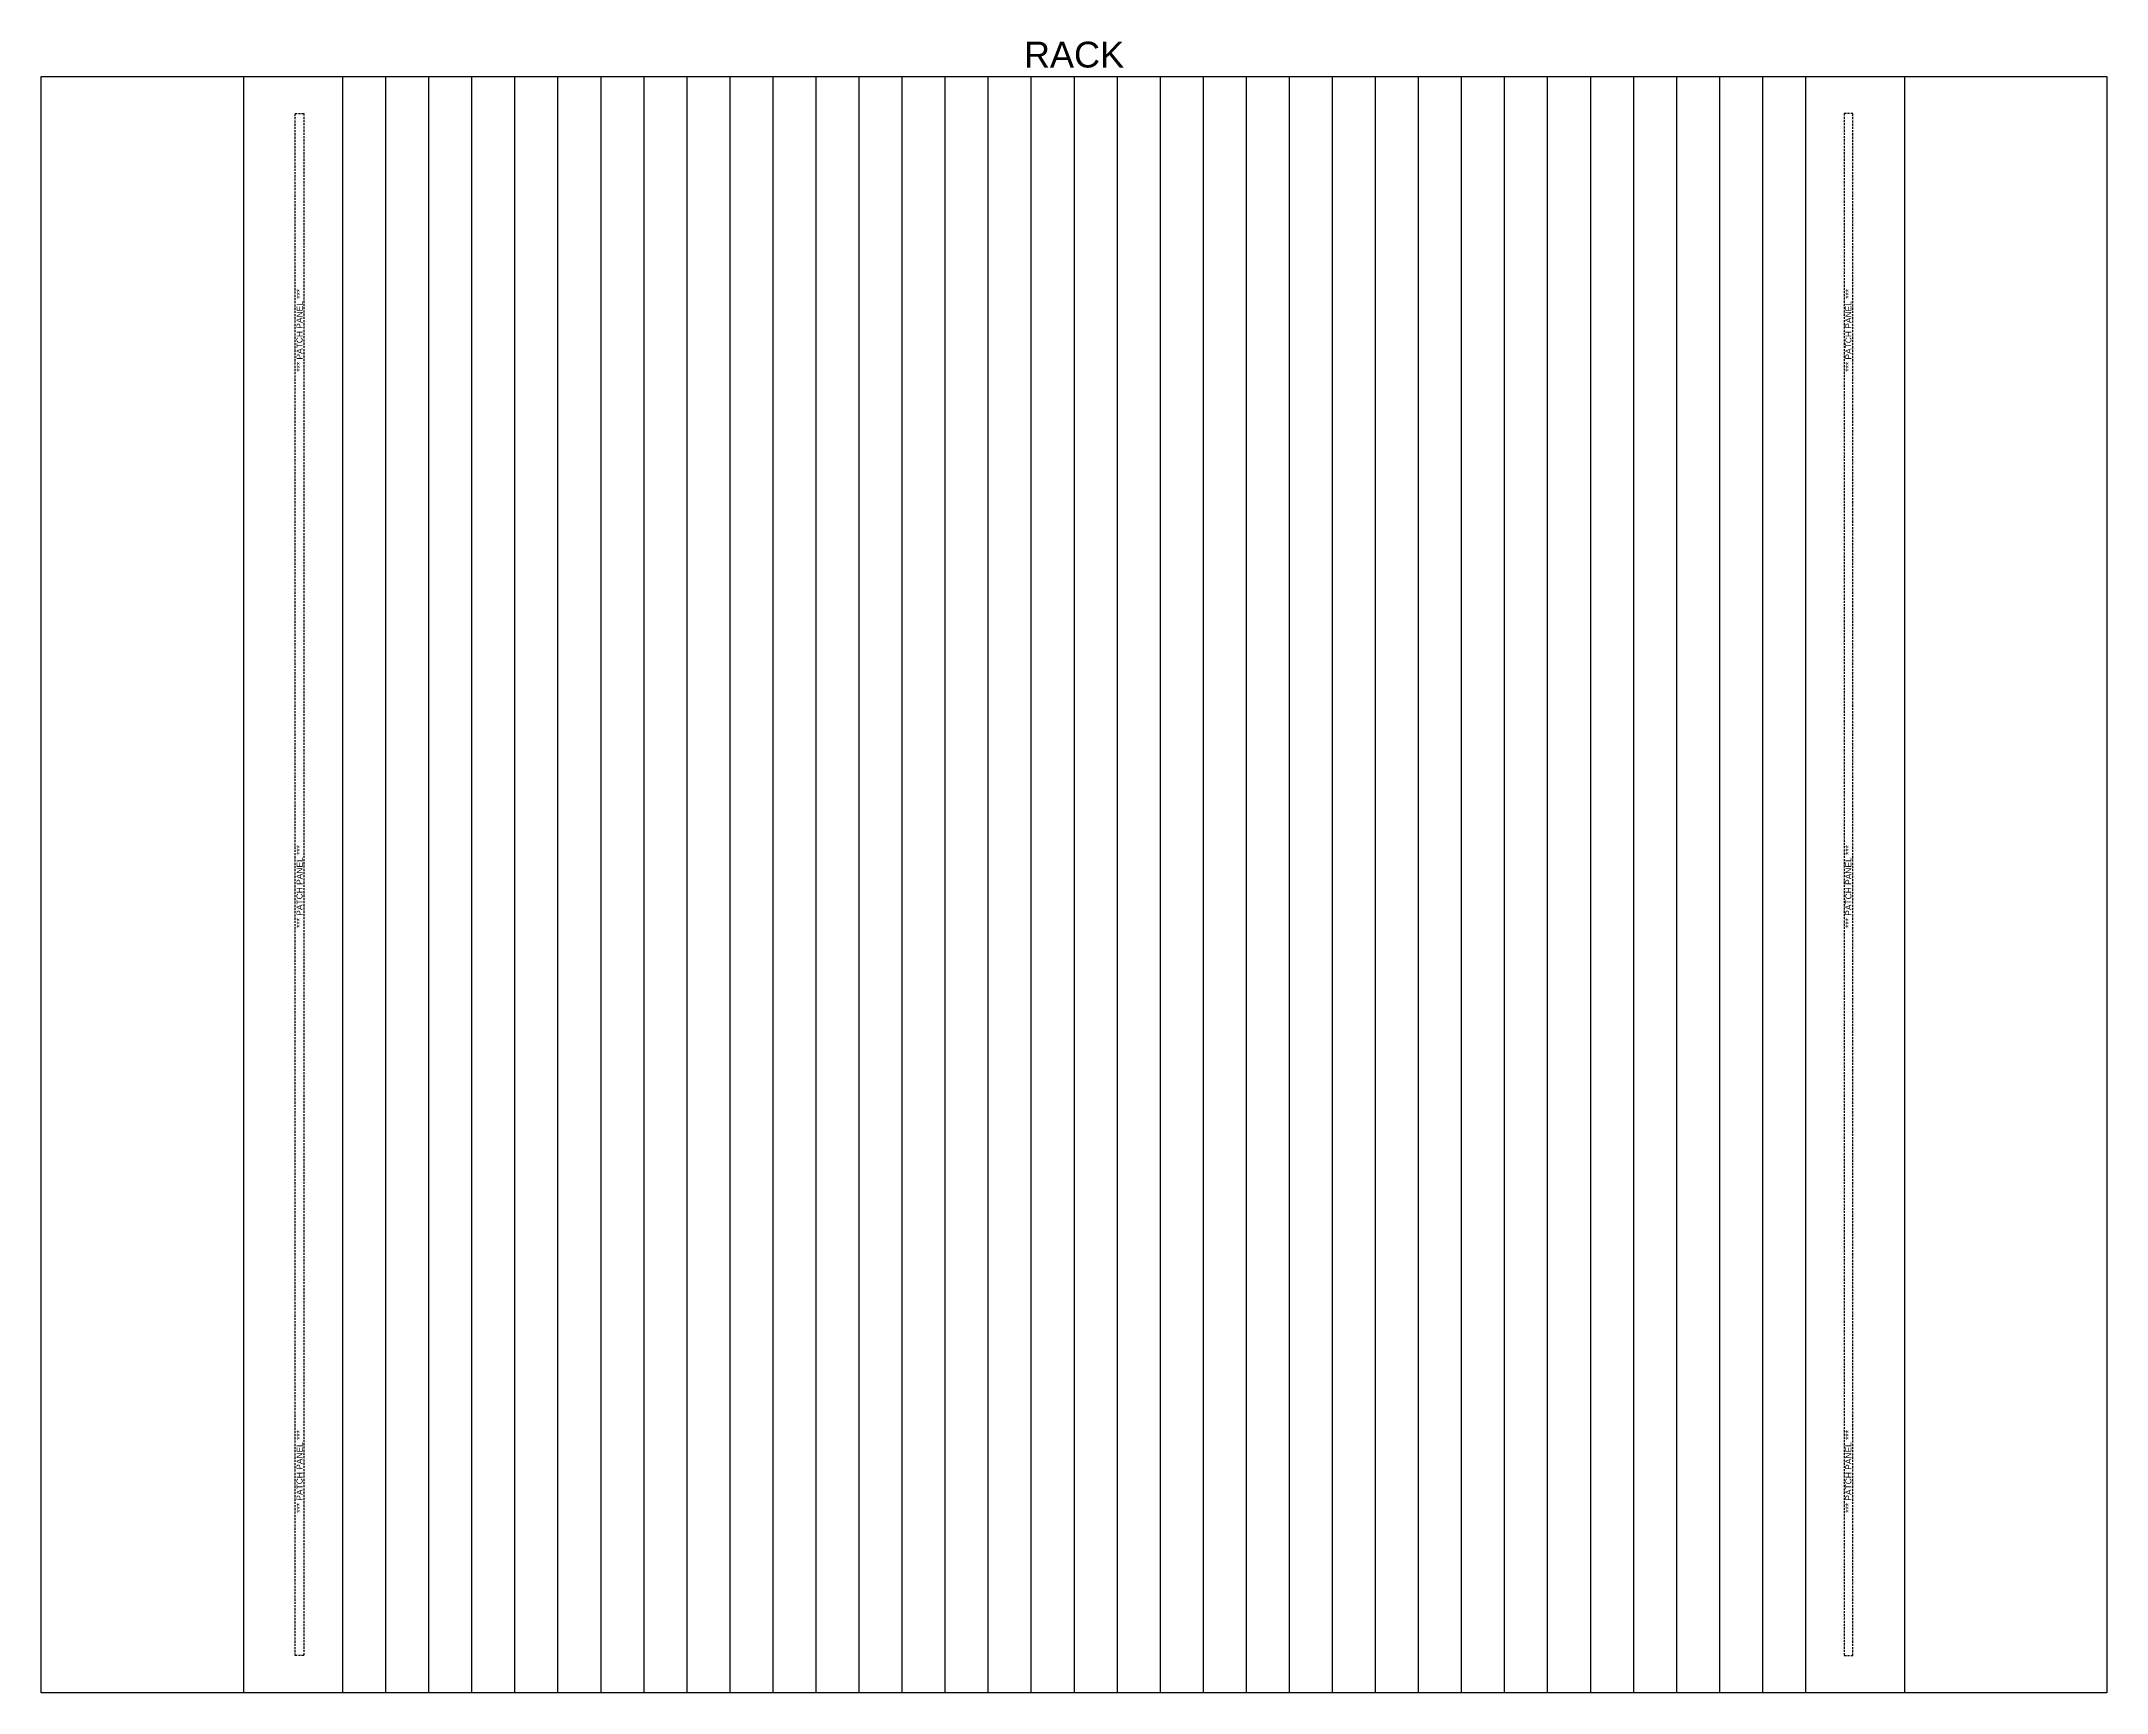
# Model space of a CAD drawing. Header units: millimetres. Extents: x -71336 to -33468, y -26189 to 22712.
# Drawn here: x -68786 to -67586, y -12128 to -11168 of the extents above; entities that cross this region are included whole.
import ezdxf

# ---------------------------------------------------------------- set-up
doc = ezdxf.new("R2010")
doc.units = ezdxf.units.MM
doc.linetypes.add('DASHED2', pattern=[0.375, 0.25, -0.125])
doc.layers.add('SC - Text', color=7, linetype='Continuous')
doc.layers.add('SC - Xlines', color=252, linetype='Continuous', plot=False)
doc.styles.add('ARIAL', font='arial.ttf')

msp = doc.modelspace()

# ---------------------------------------------------------------- texts
at = {"layer": 'SC - Text', "insert": (-68186.022, -11183.854), "char_height": 15, "attachment_point": 8, "style": 'ARIAL'}
msp.add_mtext('\\A1;{\\fSansSerif|b0|i0|c2|p2;\\W1;RACK}', dxfattribs=at)
at = {"layer": 'SC - Text', "char_height": 3.5, "width": 136.51602, "rotation": 90, "style": 'ARIAL'}
for insert, attachment_point in [((-68637.754, -11360.366), 1), ((-67734.291, -11360.366), 7), ((-68637.754, -11683.472), 1), ((-67734.291, -11683.472), 7), ((-68637.754, -12023.264), 1), ((-67734.291, -12023.264), 7)]:
    msp.add_mtext('*** PATCH PANEL ***', dxfattribs=dict(at, insert=insert, attachment_point=attachment_point))

# ---------------------------------------------------------------- linework, layer by layer
at = {"linetype": 'DASHED2', "ltscale": 5}
for points in [[(-68638.522, -12106.227), (-68638.522, -11210.329), (-68633.522, -11210.329), (-68633.522, -12106.227)], [(-67733.522, -12106.227), (-67733.522, -11210.329), (-67738.522, -11210.329), (-67738.522, -12106.227)]]:
    msp.add_lwpolyline(points, close=True, dxfattribs=at)
at = {"layer": 'SC - Xlines', "ltscale": 5, "transparency": 33554687}
msp.add_lwpolyline([(-68786.022, -11188.851), (-67586.022, -11188.858), (-67586.022, -12127.758), (-68786.022, -12127.751)], close=True, dxfattribs=at)
at = {"layer": 'SC - Xlines', "ltscale": 5}
for points in [[(-68668.522, -11188.854), (-68668.522, -12127.752)], [(-68586.022, -11188.854), (-68586.022, -12127.752)], [(-68536.022, -11188.854), (-68536.022, -12127.752)], [(-68486.022, -11188.854), (-68486.022, -12127.752)], [(-68436.022, -11188.854), (-68436.022, -12127.752)], [(-68386.022, -11188.854), (-68386.022, -12127.752)], [(-68336.022, -11188.854), (-68336.022, -12127.752)], [(-68286.022, -11188.854), (-68286.022, -12127.752)], [(-68236.022, -11188.854), (-68236.022, -12127.752)], [(-68186.022, -11188.854), (-68186.022, -12127.752)], [(-68136.022, -11188.854), (-68136.022, -12127.752)], [(-68086.022, -11188.854), (-68086.022, -12127.752)], [(-68036.022, -11188.854), (-68036.022, -12127.752)], [(-67986.022, -11188.854), (-67986.022, -12127.752)], [(-67936.022, -11188.854), (-67936.022, -12127.752)], [(-67886.022, -11188.854), (-67886.022, -12127.752)], [(-67836.022, -11188.854), (-67836.022, -12127.752)], [(-67786.022, -11188.854), (-67786.022, -12127.752)], [(-67703.522, -11188.854), (-67703.522, -12127.752)]]:
    msp.add_lwpolyline(points, dxfattribs=at)
at = {"layer": 'SC - Xlines', "color": 250, "ltscale": 5}
for points in [[(-68611.022, -11188.854), (-68611.022, -12127.752)], [(-68561.022, -11188.854), (-68561.022, -12127.752)], [(-68511.022, -11188.854), (-68511.022, -12127.752)], [(-68461.022, -11188.854), (-68461.022, -12127.752)], [(-68411.022, -11188.854), (-68411.022, -12127.752)], [(-68361.022, -11188.854), (-68361.022, -12127.752)], [(-68311.022, -11188.854), (-68311.022, -12127.752)], [(-68261.022, -11188.854), (-68261.022, -12127.752)], [(-68211.022, -11188.854), (-68211.022, -12127.752)], [(-68161.022, -11188.854), (-68161.022, -12127.752)], [(-68111.022, -11188.854), (-68111.022, -12127.752)], [(-68061.022, -11188.854), (-68061.022, -12127.752)], [(-68011.022, -11188.854), (-68011.022, -12127.752)], [(-67961.022, -11188.854), (-67961.022, -12127.752)], [(-67911.022, -11188.854), (-67911.022, -12127.752)], [(-67861.022, -11188.854), (-67861.022, -12127.752)], [(-67811.022, -11188.854), (-67811.022, -12127.752)], [(-67761.022, -11188.854), (-67761.022, -12127.752)]]:
    msp.add_lwpolyline(points, dxfattribs=at)

msp.set_redraw_order([(e.dxf.handle, doc.entitydb.next_handle()) for e in msp.query("TEXT MTEXT ATTDEF DIMENSION ARC_DIMENSION")])  # texts and dimensions are drawn at this point

doc.saveas('drawing.dxf')
